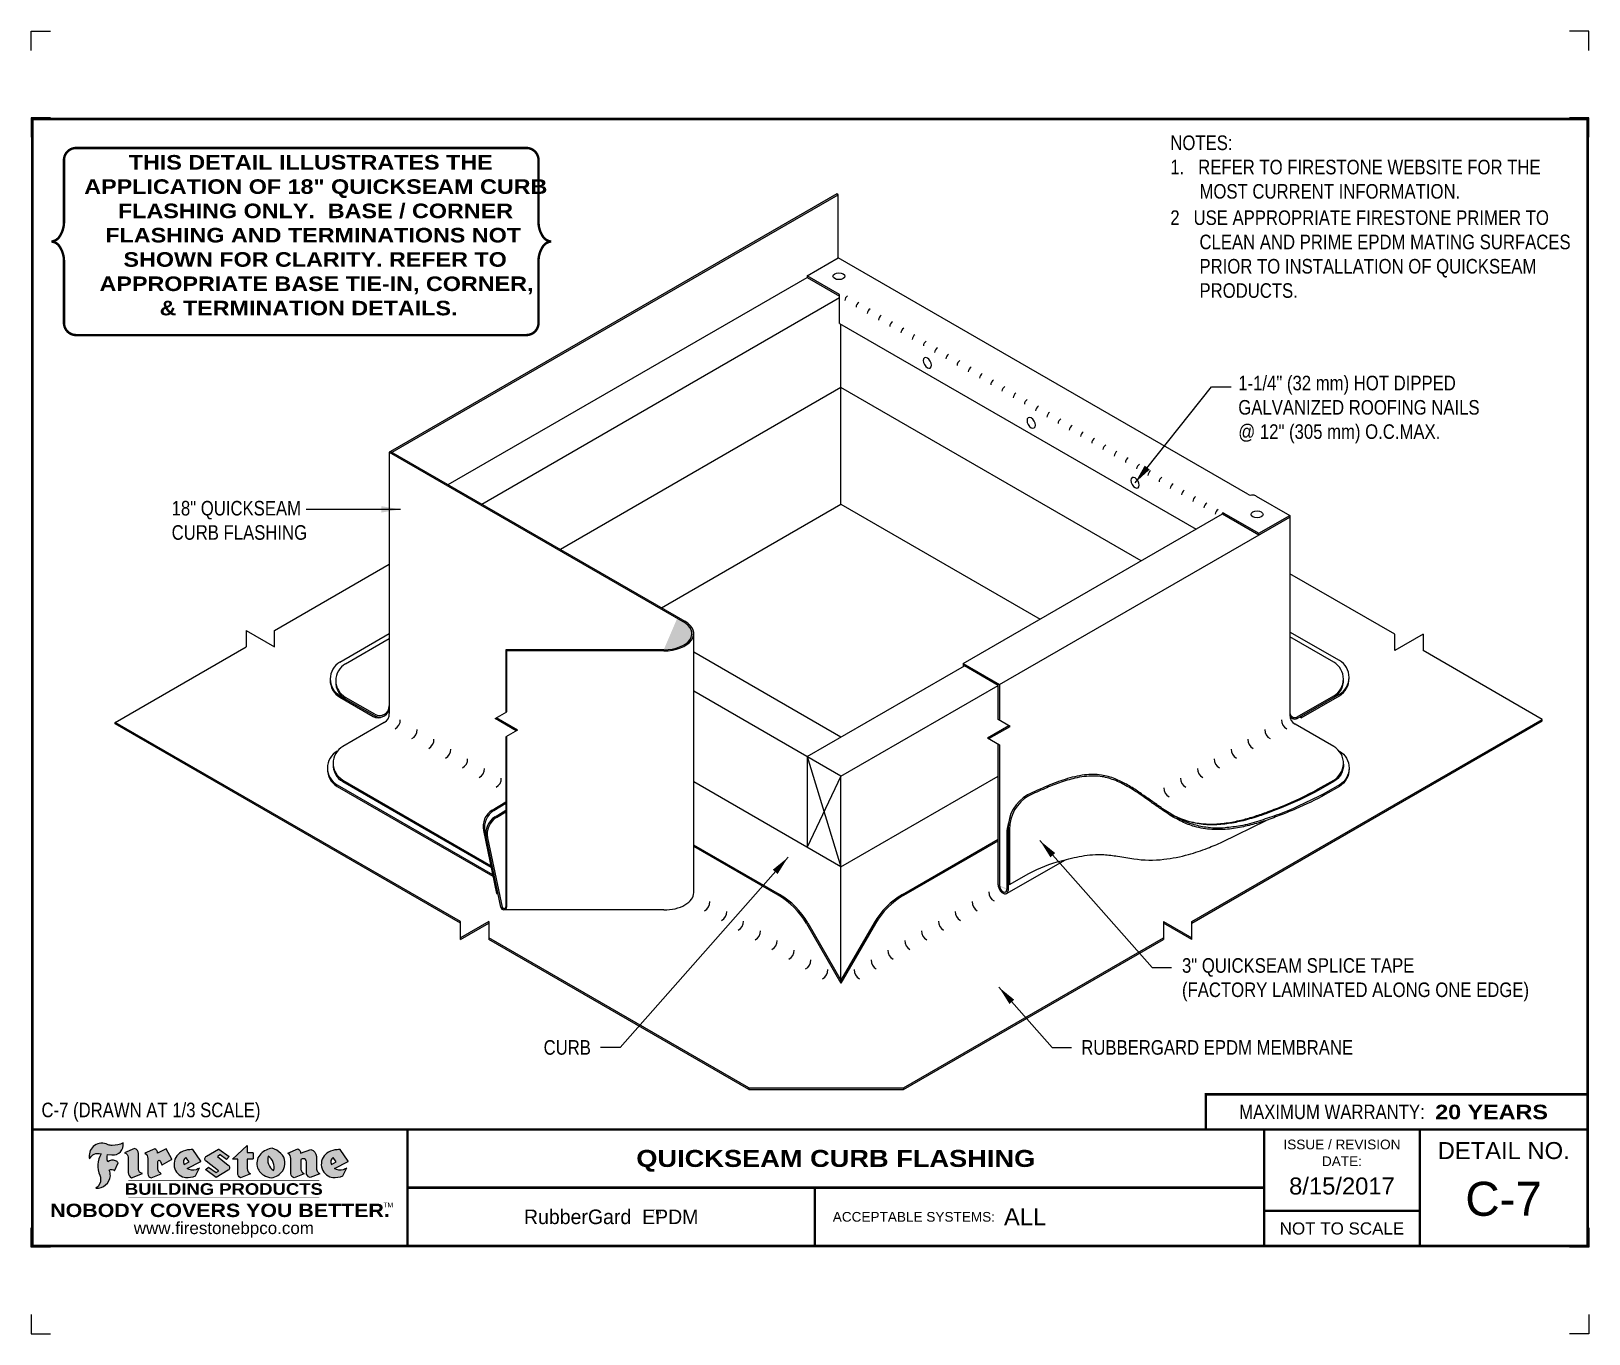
# Model space of a CAD drawing. Header units: inches. Extents: x 99.4 to 119.5, y -239 to -222.2.
import ezdxf
from ezdxf.enums import TextEntityAlignment as Align

# ---------------------------------------------------------------- set-up
doc = ezdxf.new("R2010")
doc.units = ezdxf.units.IN
doc.header["$MEASUREMENT"] = 0
doc.layers.get('0').update_dxf_attribs({"linetype": 'CONTINUOUS'})
doc.layers.get('DEFPOINTS').update_dxf_attribs({"linetype": 'CONTINUOUS'})
for name, color, linetype in [('FSBP-ACCESSORY-OTHER', 7, 'CONTINUOUS'), ('FSBP-ANNO-NOTE', 7, 'CONTINUOUS'), ('FSBP-MEMBRANE', 7, 'CONTINUOUS'), ('FSBP-TTLB', 7, 'CONTINUOUS'), ('FSBP-TTLB-BORDER', 7, 'CONTINUOUS'), ('FSBP-TTLB-TEXT', 7, 'CONTINUOUS'), ('FSBP-WALL-CURB', 9, 'CONTINUOUS'), ('FSBP-WOOD', 7, 'CONTINUOUS')]:
    doc.layers.add(name, color=color, linetype=linetype)
doc.styles.add('FSBP_ARIAL', font='arial.ttf')
doc.styles.add('FSBP_ARIAL_BOLD', font='')
doc.styles.add('FSBP_ARIAL_NAR', font='ARIALN.TTF')
doc.styles.add('FSBP_BANKGOTHIC', font='bgothm.ttf')
doc.styles.get('FSBP_ARIAL_BOLD').set_extended_font_data('Arial Black')
doc.dimstyles.new('FSBP-LEADER', dxfattribs={"dimtxt": 0.1875, "dimasz": 0.25, "dimexe": 0.0625, "dimexo": 0.125, "dimgap": 0.125, "dimtad": 0, "dimtih": 1, "dimtoh": 1, "dimdec": 4, "dimzin": 0, "dimdsep": 46, "dimlunit": 4, "dimtxsty": 'FSBP_ARIAL_NAR', "dimcen": 0.09375, "dimclrd": 256, "dimclre": 256, "dimclrt": 256, "dimadec": 0, "dimazin": 0, "dimtfac": 1, "dimtdec": 4, "dimtofl": 0, "dimtmove": 0, "dimatfit": 3, "dimfxl": 0, "dimtolj": 1, "dimtzin": 0, "dimlwd": -1, "dimlwe": -1, "dimarcsym": 0})

msp = doc.modelspace()

# ---------------------------------------------------------------- texts
at = {"layer": 'DEFPOINTS', "style": 'FSBP_ARIAL_NAR'}
msp.add_text('C-7 (DRAWN AT 1/3 SCALE)', height=0.1875, dxfattribs=at).set_placement((99.57985848452938, -236.0888428898483), align=Align.MIDDLE_LEFT)
at = {"layer": 'FSBP-ANNO-NOTE', "style": 'FSBP_ARIAL_NAR'}
msp.add_text('CURB', height=0.1875, dxfattribs=at).set_placement((106.6452965498874, -235.2840388279879), align=Align.MIDDLE_RIGHT)
msp.add_text('RUBBERGARD EPDM MEMBRANE', height=0.1875, dxfattribs=at).set_placement((112.9510388543013, -235.284038827988), align=Align.MIDDLE_LEFT)
at = {"layer": 'FSBP-ANNO-NOTE', "char_height": 0.1875, "attachment_point": 1}
for s, width, gutter_width, heights, insert, style in [('NOTES:\\P1.   REFER TO FIRESTONE WEBSITE FOR THE                \\P{\\W6.27837; }MOST CURRENT INFORMATION.\\P{\\H0.08333x;\\P}2   USE APPROPRIATE FIRESTONE PRIMER TO \\P{\\W6.27837; }CLEAN AND PRIME EPDM MATING SURFACES \\P{\\W6.27837; }PRIOR TO INSTALLATION OF QUICKSEAM \\P{\\W6.27837; }PRODUCTS.', 5.173213509342361, 23.08110225731588, [2.259679020632861], (114.0964638305467, -223.5504201723212), 'FSBP_ARIAL_NAR'), ('{\\W8.23824; }THIS DETAIL ILLUSTRATES THE \\P{\\W1.37221; }APPLICATION OF 18" QUICKSEAM CURB \\P{\\W6.57865; }FLASHING ONLY.  BASE / CORNER \\P{\\W4.62551; }FLASHING AND TERMINATIONS NOT \\P{\\W7.42419; }SHOWN FOR CLARITY. REFER TO \\P{\\W3.73239; }APPROPRIATE BASE TIE-IN, CORNER, \\P{\\W6.5016;  }& TERMINATION DETAILS.', 6.063623304482462, 5, [2.395212738749255], (100.0158397409141, -223.8018575199167), 'FSBP_ARIAL_BOLD'), ('1-1/4" (32 mm) HOT DIPPED GALVANIZED ROOFING NAILS \\P@ 12" (305 mm) O.C.MAX. ', 3.252900531471823, 5, [1.104758617801938], (114.9704610027838, -226.6419774109454), 'FSBP_ARIAL_NAR'), ('18" QUICKSEAM \\PCURB FLASHING', 1.78871391546636, 5, [0.6321212896154724], (101.2535929721599, -228.2523348929591), 'FSBP_ARIAL_NAR'), ('3" QUICKSEAM SPLICE TAPE \\P(FACTORY LAMINATED ALONG ONE EDGE)', 4.47388378350297, 5, [0.5728805265198138], (114.2462000207521, -234.1358286357739), 'FSBP_ARIAL_NAR')]:
    msp.add_mtext_dynamic_manual_height_columns(s, width=width, gutter_width=gutter_width, heights=heights, dxfattribs=dict(at, insert=insert, style=style))

# ---------------------------------------------------------------- blocks, each defined once
blk = doc.blocks.new('TTLB-EPDM_1')
at = {"layer": 'FSBP-TTLB-TEXT'}
h = blk.add_hatch(color=1, dxfattribs=at)
edge = h.paths.add_edge_path()
edge.add_arc((1.037309769669573, -0.1982514792917306), 0.1319107607348553, 264.0410451462098, 370.3106169565175)
edge.add_arc((1.027551646585694, 0.1214293576525799), 0.3273056962876235, 270.05058356628535, 295.23459397187514, ccw=False)
edge.add_arc((1.022801957313345, -0.06680179986895154), 0.1391656561713503, 249.3281275763668, 272.0749124149863, ccw=False)
edge.add_line((0.9736743133014443, -0.1970076156048179), (0.9474927838574558, -0.1852745150568325))
edge.add_arc((0.8939498971398288, -0.3394262635682071), 0.1631857907024099, 70.84590087378872, 194.3325259843273)
edge.add_arc((0.8444260109029493, -0.4259936440910768), 0.1179914261095279, 70.96950098067128, 156.9641407594482, ccw=False)
edge.add_arc((1.153141409296894, -0.4684497516079468), 0.3110405457095052, 150.3231137483159, 203.2084295854517)
edge.add_arc((0.7562495500622943, -0.6412608153899899), 0.1218587156617311, 0.8849157075190988, 24.34668939894999, ccw=False)
edge.add_arc((0.7493781665697374, -0.6475258110744375), 0.1289731377238325, -58.36655102076742, 3.6216782311386737, ccw=False)
edge.add_arc((0.8256699029544474, -0.5792158350996106), 0.1783301886510354, 267.2205474105585, 354.1381621173521)
edge.add_arc((0.7903121048625305, -0.6011409294291745), 0.212787892960859, 0.9996158580669322, 21.00503380861244)
edge.add_arc((1.01880712263941, -0.5666691048185161), 0.05136395668415847, 40.82117713173261, 125.52727787225791, ccw=False)
edge.add_line((1.057676976260041, -0.5330924682126437), (1.102776947655911, -0.4308018311949837))
edge.add_arc((1.040858222524664, -0.4699705673995949), 0.07326744446031509, 32.31675181867256, 66.31481236598174)
edge.add_arc((1.032262518825329, -0.5063316993097662), 0.1102246948011782, 69.8179132332389, 125.254734720681)
edge.add_arc((1.127708877207287, -0.368959353531244), 0.1659710644737306, 164.1569669952081, 196.5811013160487, ccw=False)
edge.add_line((0.9680425188342383, -0.3236487780942383), (1.023615334387159, -0.3294494641845773))
h = blk.add_hatch(color=1, dxfattribs=at)
edge = h.paths.add_edge_path()
edge.add_line((1.275239419159561, -0.6223407783464694), (1.415345367376062, -0.5660418822574371))
edge.add_arc((1.421019305783958, -0.5090099247487757), 0.05731350411836949, 181.9717871001989, 264.31851000495806, ccw=False)
edge.add_line((1.363739737527226, -0.5109819325197265), (1.363412352251203, -0.3102363679013962))
edge.add_arc((1.294263659668751, -0.3103491388303989), 0.06914878453844908, 0.0934405599591014, 72.42834396969012)
edge.add_line((1.315139561173908, -0.2444268274366692), (1.186839444240604, -0.3024209471341379))
edge.add_arc((1.175246268095289, -0.3585110609420917), 0.05727567197445628, -0.017399788185912257, 78.322067691347, ccw=False)
edge.add_line((1.232521937428658, -0.3585284546236807), (1.232574268422297, -0.555126496687123))
edge.add_arc((1.305699496415486, -0.5558575689677219), 0.07312888236350451, 179.4272023230205, 245.3845503102953)
h = blk.add_hatch(color=1, dxfattribs=at)
edge = h.paths.add_edge_path()
edge.add_line((1.792026821926584, -0.3839679064720229), (1.722158956877934, -0.2518542302253621))
edge.add_arc((1.720119655279638, -0.2529327078887852), 0.002306916790721817, 27.87197133405656, 117.3766794470751)
edge.add_line((1.719058846382097, -0.250884159729182), (1.610638460368705, -0.3070279753467702))
edge.add_arc((1.547088841662962, -0.3061026658494403), 0.06355635479880145, 359.165808011073, 425.8793658831422)
edge.add_line((1.573061729235633, -0.2480956029480268), (1.446879247402876, -0.3051325108639702))
edge.add_arc((1.407812067100189, -0.370357133046621), 0.07602957263902092, -3.441403975725109, 59.07992244284969, ccw=False)
edge.add_line((1.483704536400296, -0.3749210150788969), (1.483704536400296, -0.5723838140635706))
edge.add_arc((1.54053746518044, -0.568254406115083), 0.05698275005415228, 184.1557352478595, 255.3066498366543)
edge.add_line((1.526084036778343, -0.6233736605654059), (1.657291340682093, -0.570650514527486))
edge.add_arc((1.688298576827198, -0.5021390388423987), 0.0752015358480571, 207.5160880841914, 245.649226723163, ccw=False)
edge.add_arc((1.721050197024907, -0.4914488168456328), 0.1093332836229113, 179.4823365255141, 204.5537900001094, ccw=False)
edge.add_line((1.611721375809452, -0.4904610114968335), (1.611721375809452, -0.4126404716788983))
edge.add_arc((1.628589765097195, -0.414159299036043), 0.01693662875851176, 28.356188110622725, 174.8549701683585, ccw=False)
edge.add_arc((1.627340435522395, -0.4197189881350504), 0.02111886817708033, 22.216893572439517, 40.10213956426492, ccw=False)
edge.add_line((1.646891420738257, -0.4117336534413738), (1.666638796144639, -0.4549750258192233))
edge.add_arc((1.668737246926742, -0.4540167099035481), 0.002306916790685496, 204.545128184284, 299.6323508190091)
edge.add_line((1.669877862091766, -0.4560219186518992), (1.791128135493295, -0.3870515928837648))
edge.add_line((1.791128135493295, -0.3870515928837648), (1.792026821926584, -0.3839679064720229))
h = blk.add_hatch(color=1, dxfattribs=at)
h.paths.add_polyline_path([(2.063388732080512, -0.2583237030618903, 0.02524281661523788), (2.025024361750752, -0.2610532129309178, 0.1213611957758757), (1.901773912052249, -0.3008158885520373, 0.6151668103976068), (1.93274136141747, -0.6099060679591872, 0.05306812109568645), (1.967936229862175, -0.617865745600497, 0.1150932231766138), (2.099126721549737, -0.5994933789882708), (2.151195569562105, -0.4944891916583316, -0.08755405562188731), (2.104230609512001, -0.5187113292177372, -0.265591761123442), (1.992692314386659, -0.5010701623316862), (2.165347897647223, -0.4141184325909109, 0.4518949533370738), (2.166222728871162, -0.4107679608846269)])
h.paths.add_polyline_path([(2.014217313945437, -0.4188965037300676), (1.951113654018855, -0.4515330109460507, -0.3720533890450154), (1.973177450672722, -0.3607130665457561)], flags=16)
h = blk.add_hatch(color=1, dxfattribs=at)
edge = h.paths.add_edge_path()
edge.add_arc((2.260407392426802, -0.3775796671688782), 0.04152450223225729, 123.20805433950699, 232.2027298779723, ccw=False)
edge.add_line((2.237665217914071, -0.3428366421988329), (2.393535971665983, -0.2540943745380986))
edge.add_arc((2.394677353533142, -0.2560991469722482), 0.002306916790741334, 55.64644466176611, 119.65426054492559, ccw=False)
edge.add_line((2.395979141996861, -0.2541946229174954), (2.531809646140459, -0.3470380726374032))
edge.add_arc((2.530468902927946, -0.3489153772789875), 0.002306916790700397, -42.731101238422525, 54.4661353739603, ccw=False)
edge.add_line((2.532163440279987, -0.3504807552658491), (2.498457913851155, -0.3869673252714421))
edge.add_arc((2.496763376499139, -0.3854019472845934), 0.002306916790672934, 233.7527076894875, 317.26889876138785, ccw=False)
edge.add_line((2.495399362263356, -0.38726241234572), (2.413849913492982, -0.3274738082119626))
edge.add_arc((2.412485899257181, -0.3293342732731342), 0.002306916790720064, 53.75270768979358, 124.4135619297835)
edge.add_line((2.41118211687575, -0.3274311136421062), (2.382933981293377, -0.346782838468144))
edge.add_arc((2.38423776367478, -0.3486859980991606), 0.002306916790694898, 124.4135619293799, 231.8459020253626)
edge.add_line((2.382812599816248, -0.3505000469010184), (2.519899969301207, -0.4581994452042721))
edge.add_arc((2.494247019847682, -0.4908523236374461), 0.04152450223225742, -55.21225898295222, 51.84590202520428, ccw=False)
edge.add_line((2.517938320565804, -0.5249552055672808), (2.364434947484597, -0.6179520922513717))
edge.add_arc((2.36323960192349, -0.6159790200102006), 0.002306916790726996, 233.2955624372927, 301.20872157023314, ccw=False)
edge.add_line((2.361860787187538, -0.6178285429225383), (2.231266621301074, -0.5204709167214361))
edge.add_arc((2.232647938930649, -0.5186232623475259), 0.002306916790697672, 135.5134179846393, 233.21798691998708, ccw=False)
edge.add_line((2.231002150870836, -0.5170067083764565), (2.262839375599356, -0.4845937328397696))
edge.add_arc((2.264485163659225, -0.4862102868108537), 0.002306916790748497, 53.0352839999411, 135.513417985369, ccw=False)
edge.add_line((2.265872365996302, -0.4843670465239001), (2.361834678328762, -0.5565872257804898))
edge.add_arc((2.363221880665761, -0.5547439854936304), 0.002306916790627066, 233.0352840000685, 302.2362632414394)
edge.add_line((2.36445241715569, -0.5566953042850713), (2.39428499383348, -0.5378823484768844))
edge.add_arc((2.393054457343549, -0.5359310296853765), 0.002306916790685166, 302.2362632406177, 412.2027298768422)
edge.add_line((2.394468296066179, -0.5341081404551886), (2.234958295420142, -0.4103916733127022))
h = blk.add_hatch(color=1, dxfattribs=at)
edge = h.paths.add_edge_path()
edge.add_line((2.763460561272041, -0.2072496393923444), (2.763460561272041, -0.2969520779963801))
edge.add_arc((2.765767478062699, -0.2969520779963943), 0.00230691679065842, 179.9999999996471, 269.9999999996471)
edge.add_line((2.765767478062685, -0.2992589947870528), (2.835417693520355, -0.2992589947870528))
edge.add_arc((2.835417693520355, -0.3015659115777538), 0.002306916790701052, 0, 90, ccw=False)
edge.add_line((2.837724610311056, -0.3015659115777538), (2.837724610311056, -0.3790761307453892))
edge.add_arc((2.83541769352037, -0.3790761307453749), 0.002306916790686842, 269.99999999964706, 359.99999999964706, ccw=False)
edge.add_line((2.835417693520355, -0.3813830475360618), (2.765767478062685, -0.3813830475360618))
edge.add_arc((2.765767478062699, -0.3836899643267202), 0.00230691679065842, 90.00000000035294, 180.0000000003529)
edge.add_line((2.763460561272041, -0.3836899643267344), (2.763460561272041, -0.5033995910642801))
edge.add_arc((2.836735953378943, -0.5071368822038516), 0.07337063740681413, 177.0802527808789, 245.3249543133826)
edge.add_line((2.806105814540615, -0.5738080530967267), (2.674529557384915, -0.6226036013049594))
edge.add_arc((2.708610405062069, -0.564298408791804), 0.06753517344606039, 177.0345319916277, 239.6926428024901, ccw=False)
edge.add_line((2.641165668230087, -0.560804539009709), (2.641165668230087, -0.3836899643267344))
edge.add_arc((2.638858751439429, -0.3836899643267202), 0.00230691679065842, 359.9999999996471, 449.999999999647)
edge.add_line((2.638858751439443, -0.3813830475360618), (2.572857950769389, -0.3813830475360618))
edge.add_line((2.572857950769389, -0.3813830475360618), (2.763460561272041, -0.2072496393923444))
h = blk.add_hatch(color=1, dxfattribs=at)
edge = h.paths.add_edge_path(flags=16)
edge.add_arc((2.940363509127394, -0.4847985213681437), 0.1684614578629418, 344.5558804047865, 417.0140046669545)
edge.add_arc((3.194458079644619, -0.3883534532477785), 0.1684614578629414, 164.5558804047864, 237.0140046669546)
edge = h.paths.add_edge_path()
edge.add_arc((3.069375116502199, -0.4399344555144872), 0.1828726885096673, 136.0914512150047, 191.213418978326)
edge.add_arc((3.064939550433406, -0.4318234379590333), 0.1803148804748503, 194.0167254156723, 240.6663730831859)
edge.add_arc((3.098047041778981, -0.3845058757092554), 0.2378525180183701, 239.2975390661776, 264.2889872773176)
edge.add_arc((3.04884478212623, -0.4190232383793012), 0.203760689247156, 277.1986764832036, 326.503572961274)
edge.add_arc((3.077739326803546, -0.4341046616465112), 0.171374865791709, 325.3768876809902, 406.3828327799087)
edge.add_arc((3.011839488065919, -0.4896144380417797), 0.2571945645850002, 44.28462553519766, 73.82901434867304)
edge.add_arc((3.117152499586992, -0.4983433120546693), 0.2579560664039132, 97.50292863483666, 134.1039137579027)
h = blk.add_hatch(color=1, dxfattribs=at)
edge = h.paths.add_edge_path()
edge.add_line((3.322690228557462, -0.5721896537377091), (3.322690228557462, -0.3749210150788969))
edge.add_arc((3.246797759257384, -0.3703571330465745), 0.076029572638996, 356.5585960242387, 419.0799224428129)
edge.add_line((3.285864939560099, -0.3051325108639702), (3.412047421392799, -0.2480956029480268))
edge.add_arc((3.386074533820159, -0.3061026658494941), 0.06355635479883807, 0.3962622833877276, 65.87936588318718, ccw=False)
edge.add_line((3.449629368605429, -0.3056631084210863), (3.580526418688805, -0.2593848434574539))
edge.add_arc((3.555744121700958, -0.3530904070730321), 0.09692726601172152, 2.366977007666776, 75.18615851992018, ccw=False)
edge.add_line((3.652588689330287, -0.3490873311063041), (3.652588689330287, -0.4883770011386872))
edge.add_arc((3.761877549389556, -0.4914934052703811), 0.1093332836229047, 178.3666365323574, 204.5537900000422)
edge.add_arc((3.729125929191727, -0.5021836272670953), 0.07520153584796169, 207.5160880841711, 245.2240541443093)
edge.add_line((3.697611150971852, -0.5704631245385627), (3.572585913552643, -0.6207021253773775))
edge.add_arc((3.59534718600759, -0.5526356419907701), 0.07177131519198746, 180.3328587115751, 251.51018566665869, ccw=False)
edge.add_line((3.523577081955409, -0.5530525936986663), (3.523577081955409, -0.4153032515383615))
edge.add_arc((3.486319529276879, -0.4148773504126441), 0.0372599868942854, 359.3450650296066, 449.0500281941028)
edge.add_arc((3.482769874121713, -0.4419622099033496), 0.06447454900600783, 86.29402372314017, 119.8211331593848)
edge.add_line((3.450707067966732, -0.3860252459975726), (3.450707067966732, -0.4904610114968335))
edge.add_arc((3.560035889182251, -0.491448816845647), 0.1093332836229751, 179.4823365255069, 204.5537900001023)
edge.add_arc((3.527284268984408, -0.5021390388424952), 0.07520153584796385, 207.5160880841699, 245.6492267231416)
edge.add_line((3.496277032839316, -0.570650514527486), (3.365069728935509, -0.6233736605654059))
edge.add_arc((3.37950248606194, -0.5682868177318081), 0.05694615642555727, 183.9298782390169, 255.318496325343, ccw=False)
h = blk.add_hatch(color=1, dxfattribs=at)
h.paths.add_polyline_path([(3.957695472291277, -0.2583237030618903, 0.02524281661523822), (3.919331101961575, -0.2610532129309178, 0.1085638477195505), (3.807890832595604, -0.2939221658134414, 0.6425897848490651), (3.827048101628293, -0.6099060679591872, 0.05306812109569052), (3.862242970072884, -0.617865745600497, 0.1150932231766133), (3.993433461760503, -0.5994933789882708), (4.045502309772871, -0.4944891916583316, -0.08755405562189084), (3.998537349722767, -0.5187113292177372, -0.2655917611234366), (3.886999054597368, -0.5010701623316862), (4.059654637857989, -0.4141184325909109, 0.4518949533370731), (4.060529469081928, -0.4107679608846269)])
h.paths.add_polyline_path([(3.90852405415626, -0.4188965037300676), (3.845420394229677, -0.4515330109460507, -0.3720533890450147), (3.867484190883488, -0.3607130665457561)], flags=16)
at = {"layer": 'DEFPOINTS', "linetype": 'Continuous', "ltscale": 1.75}
for points in [[(-0.015625, 13.88083333333333), (-0.015625, 14.13083333333333), (0.234375, 14.13083333333333)], [(20.01562500000003, 13.88083333333333), (20.01562500000003, 14.13083333333333), (19.76562500000003, 14.13083333333333)], [(-0.015625, -2.380833333333342), (-0.015625, -2.630833333333342), (0.234375, -2.630833333333342)], [(20.01562500000003, -2.380833333333342), (20.01562500000003, -2.630833333333342), (19.76562500000003, -2.630833333333342)]]:
    blk.add_lwpolyline(points, dxfattribs=at)
at = {"layer": 'DEFPOINTS', "color": 1}
for points in [[(0.234375, 13.015625), (-0.015625, 13.015625), (-0.015625, 12.765625)], [(20.015625, 12.765625), (20.015625, 13.015625), (19.765625, 13.015625)], [(0.234375, -1.515625), (-0.015625, -1.515625), (-0.015625, -1.265625)], [(20.015625, -1.265625), (20.015625, -1.515625), (19.765625, -1.515625)]]:
    blk.add_lwpolyline(points, dxfattribs=at)
at = {"layer": 'FSBP-TTLB', "const_width": 0.03125}
blk.add_lwpolyline([(15.09028770518938, 0), (20, 0), (20, 0.4512598240669945), (15.09028770518938, 0.4512598240669945)], close=True, dxfattribs=at)
for points in [[(0, 0), (0, -1.5), (20, -1.5), (20, 0), (0, 0)], [(4.825208527206769, 0), (4.825208527206769, -0.75)], [(15.84028770518938, 0), (15.84028770518938, -1.5)], [(17.84110496735593, 0), (17.84110496735593, -1.5)], [(20, 0), (20, -1.5)], [(4.825208527206769, -0.75), (15.84028770518938, -0.75)], [(4.825208527206769, -0.75), (4.825208527206769, -1.5)], [(15.84028770518938, -1.048740175933006), (17.84110496735593, -1.048740175933006)]]:
    blk.add_lwpolyline(points, dxfattribs=at)
at = {"layer": 'FSBP-TTLB-BORDER', "const_width": 0.03125}
blk.add_lwpolyline([(20, 0), (20, 13), (0, 13), (0, 0)], dxfattribs=at)
at = {"layer": 'FSBP-TTLB-TEXT', "color": 1}
blk.add_line((0.7358432058323388, -0.379822754145593), (0.7358432058323388, -0.379822754145593), dxfattribs=at)
for points in [[(1.023615323725323, -0.3294494630716969, 0.5000510906601082), (1.167090420776901, -0.1746414942047778, -0.1103304102359608), (1.027840608309816, -0.2058762110801382, -0.09957876667165425), (0.9736743133014443, -0.1970076156048179), (0.9474927838574558, -0.1852745150568325, 0.5978159689075124), (0.7358432058323388, -0.379822754145593, -0.3938834584182213), (0.8828996422548698, -0.3144510229727047, 0.2349406564350952), (0.86727108227484, -0.5910237178633082, -0.1027304183841549), (0.8780937320133262, -0.6393788197974146, -0.2772692352614086), (0.8170223912655956, -0.7573362346216896, 0.3985429150902959), (1.003067614090241, -0.5974286950643517, 0.0875124847930418), (0.9889600163401155, -0.5248671157293501, -0.3874031597924062), (1.057676976260041, -0.5330924682126437), (1.102776947655911, -0.4308018311949837, 0.1494423498871741), (1.07029056398062, -0.4028746979725923, 0.2467195073738216), (0.9686394281704906, -0.4163228904100862, -0.1424285161541127), (0.9680425188342383, -0.3236487780942383), (1.023615334387159, -0.3294494641845773)], [(2.166222728871162, -0.4107679608846269), (2.063388732080512, -0.2583237030618903, 0.02524281661523788), (2.025024361750752, -0.2610532129309178, 0.1085638477195265), (1.913584092384895, -0.2939221658134414, 0.6425897848491228), (1.93274136141747, -0.6099060679591872, 0.05306812109568648), (1.967936229862175, -0.617865745600497, 0.1150932231766137), (2.099126721549737, -0.5994933789882708), (2.151195569562105, -0.4944891916583316, -0.0875540556218873), (2.104230609512001, -0.5187113292177372, -0.2655917611234418), (1.992692314386659, -0.5010701623316862), (2.165347897647223, -0.4141184325909109)], [(2.763460561272041, -0.2072496393923444), (2.763460561272041, -0.2969520779963801, 0.4142135623730958), (2.765767478062685, -0.2992589947870528), (2.835417693520355, -0.2992589947870528, -0.414213562373095), (2.837724610311056, -0.3015659115777538), (2.837724610311056, -0.3790761307453892, -0.4142135623730938), (2.835417693520355, -0.3813830475360618), (2.765767478062685, -0.3813830475360618, 0.4142135623730958), (2.763460561272041, -0.3836899643267344), (2.763460561272041, -0.5033995910642801, 0.3068985753588853), (2.806105814540615, -0.5738080530967267), (2.674529557384915, -0.6226036013049594, -0.2804194150632976), (2.641165668230087, -0.560804539009709), (2.641165668230087, -0.3836899643267344, 0.414213562373095), (2.638858751439443, -0.3813830475360618), (2.572857950769389, -0.3813830475360618), (2.763460561272041, -0.2072496393923444)], [(4.060529469081928, -0.4107679608846269), (3.957695472291277, -0.2583237030618903, 0.02524281661523788), (3.919331101961575, -0.2610532129309178, 0.1085638477195265), (3.807890832595604, -0.2939221658134414, 0.6425897848491228), (3.827048101628293, -0.6099060679591872, 0.05306812109568648), (3.862242970072884, -0.617865745600497, 0.1150932231766137), (3.993433461760503, -0.5994933789882708), (4.045502309772871, -0.4944891916583316, -0.0875540556218873), (3.998537349722767, -0.5187113292177372, -0.2655917611234418), (3.886999054597368, -0.5010701623316862), (4.059654637857989, -0.4141184325909109)], [(4.059654637857989, -0.4141184325909109, 0.4518949533370731), (4.060529469081928, -0.4107679608846269, 0.4518949533370731)]]:
    blk.add_lwpolyline(points, format="xyb", dxfattribs=at)
for points in [[(1.275239419159561, -0.6223407783464694), (1.415345367376062, -0.5660418822574371, -0.3756100036733062), (1.363739737527226, -0.5109819325197265), (1.363412352251203, -0.3102363679013962, 0.3265360292958048), (1.315139561173908, -0.2444268274366692), (1.186839444240604, -0.3024209471341379, -0.3557863980845349), (1.232521937428658, -0.3585284546236807), (1.232574268422297, -0.555126496687123, 0.2960110723418457)], [(1.792026821926584, -0.3839679064720229), (1.722158956877934, -0.2518542302253621, 0.4116839150163434), (1.719058846382097, -0.250884159729182), (1.610638460368705, -0.3070279753467702, 0.2996033003794034), (1.573061729235633, -0.2480956029480268), (1.446879247402876, -0.3051325108639702, -0.2797757560995365), (1.483704536400296, -0.3749210150788969), (1.483704536400296, -0.5723838140635706, 0.320828638474519), (1.526084036778343, -0.6233736605654059), (1.657291340682093, -0.570650514527486, -0.1679398621276611), (1.621603752698661, -0.5368819723450571, -0.1098333365370753), (1.611721375809452, -0.4904610114968335), (1.611721375809452, -0.4126404716788983, -0.743334502655012), (1.64349420176768, -0.4061152228778298, -0.07819791644735608), (1.646891420738257, -0.4117336534413738), (1.666638796144639, -0.4549750258192233, 0.4404648714563479), (1.669877862091766, -0.4560219186518992), (1.791128135493295, -0.3870515928837648)], [(1.951113654018855, -0.4515330109460507), (2.014217313945437, -0.4188965037300676), (1.973177450672722, -0.3607130665457561, 0.3720533890450154)], [(2.234958295420142, -0.4103916733127022, -0.5150044486718882), (2.237665217914071, -0.3428366421988329), (2.393535971665983, -0.2540943745380986, -0.2867822934100265), (2.395979141996861, -0.2541946229174954), (2.531809646140459, -0.3470380726374032, -0.4515027974650387), (2.532163440279987, -0.3504807552658491), (2.498457913851155, -0.3869673252714421, -0.3814439164929681), (2.495399362263356, -0.38726241234572), (2.413849913492982, -0.3274738082119626, 0.3184718635035665), (2.41118211687575, -0.3274311136421062), (2.382933981293377, -0.346782838468144, 0.5064094529656681), (2.382812599816248, -0.3505000469010184), (2.519899969301207, -0.4581994452042721, -0.5043597839115849), (2.517938320565804, -0.5249552055672808), (2.364434947484597, -0.6179520922513717, -0.3053163970316367), (2.361860787187538, -0.6178285429225383), (2.231266621301074, -0.5204709167214361, -0.4541703869768119), (2.231002150870836, -0.5170067083764565), (2.262839375599356, -0.4845937328397696, -0.3762644290664977), (2.265872365996302, -0.4843670465239001), (2.361834678328762, -0.5565872257804898, 0.3114700032088108), (2.36445241715569, -0.5566953042850713), (2.39428499383348, -0.5378823484768844, 0.520381097387146), (2.394468296066179, -0.5341081404551886)], [(2.937624918725987, -0.3131105398334029, 0.2452625673097023), (2.889993533867141, -0.4754966266250307, 0.2064059665179019), (2.976604338974084, -0.5890186876871866, 0.1094800500670344), (3.074378098474654, -0.6211778035979165, 0.2185147641853038), (3.218764944843201, -0.5314757029352819, 0.3689489483072479), (3.195959963110113, -0.3100352223135445, 0.1296305888694145), (3.0834694040758, -0.242595816912754, 0.1610736375384317)], [(3.10274193015772, -0.5296595419651595, 0.3271311138286319), (3.032079658614293, -0.3434924326507627, 0.3271311138286322)], [(3.322690228557462, -0.5721896537377091), (3.322690228557462, -0.3749210150788969, 0.2797757560995341), (3.285864939560099, -0.3051325108639702), (3.412047421392799, -0.2480956029480268, -0.2937618496109166), (3.449629368605429, -0.3056631084210863), (3.580526418688805, -0.2593848434574539, -0.3288760160581939), (3.652588689330287, -0.3490873311063041), (3.652588689330287, -0.4883770011386872, 0.114762897203527), (3.662431105063263, -0.536926560769686, 0.166032965990522), (3.697611150971852, -0.5704631245385627), (3.572585913552643, -0.6207021253773775, -0.3209557512194564), (3.523577081955409, -0.5530525936986663), (3.523577081955409, -0.4153032515383615, 0.4127061514896111), (3.48693727661589, -0.3776224848030694, 0.1473421876160361), (3.450707067966732, -0.3860252459975726), (3.450707067966732, -0.4904610114968335, 0.1098333365370753), (3.460589444855941, -0.5368819723450855, 0.1679398621276611), (3.496277032839316, -0.570650514527486), (3.365069728935509, -0.6233736605654059, -0.3219729545308964), (3.322690228557462, -0.5721896537377091, 29.1476284739)], [(3.845420394229677, -0.4515330109460507), (3.90852405415626, -0.4188965037300676), (3.867484190883488, -0.3607130665457561, 0.3720533890450154)]]:
    blk.add_lwpolyline(points, format="xyb", close=True, dxfattribs=at)
at = {"layer": 'FSBP-TTLB-TEXT'}
for points, const_width in [([(1.233926579809207, -0.6584455781731435), (3.691229482685259, -0.6584455781731577)], 0.0078125), ([(10.06152282927678, -0.75), (10.06152282927678, -1.5)], 0.03125), ([(1.233926579809207, -0.8761560960495984), (3.691229482685259, -0.8761560960495842)], 0.0078125)]:
    blk.add_lwpolyline(points, dxfattribs=dict(at, const_width=const_width))
at = {"layer": 'FSBP-TTLB-TEXT', "color": 1}
for centre, start, end in [((1.789987520328282, -0.3850463841354355), 299.6323508193319, 27.87197133380463), ((2.164310260790558, -0.412058050385383), 296.7304547840455, 34.00233684987403)]:
    blk.add_arc(centre, 0.00230691679068068, start, end, dxfattribs=at)
at = {"layer": 'FSBP-TTLB-TEXT', "style": 'FSBP_ARIAL_NAR'}
blk.add_text('MAXIMUM WARRANTY:', height=0.1875, dxfattribs=at).set_placement((17.90516569312837, 0.2256299120335257), align=Align.MIDDLE_RIGHT)
at = {"layer": 'FSBP-TTLB-TEXT'}
for s, height, style, p in [('ISSUE / REVISION', 0.125, 'FSBP_ARIAL', (16.84069633627263, -0.1938496373466023)), ('DETAIL NO.', 0.21875, 'FSBP_ARIAL', (18.92055248367797, -0.2724398367368792)), ('DATE:', 0.125, 'FSBP_ARIAL', (16.84069633627263, -0.409973105348854)), ('www.firestonebpco.com', 0.15625, 'FSBP_ARIAL', (2.462578031247233, -1.268657306740124)), ('RubberGard  EPDM', 0.1875, 'FSBP_BANKGOTHIC', (7.443365678241776, -1.125)), ('TM', 0.0625, 'FSBP_BANKGOTHIC', (8.023397742165457, -1.062518816683806)), ('NOT TO SCALE', 0.15625, 'FSBP_ARIAL', (16.84069633627263, -1.274370087966503))]:
    blk.add_text(s, height=height, dxfattribs=dict(at, style=style)).set_placement(p, align=Align.MIDDLE_CENTER)
at = {"layer": 'FSBP-TTLB-TEXT', "lineweight": 18, "style": 'FSBP_ARIAL_BOLD'}
blk.add_text('BUILDING PRODUCTS', height=0.1484375, dxfattribs=at).set_placement((2.462578031247233, -0.7673008371113639), align=Align.MIDDLE_CENTER)
at = {"layer": 'FSBP-TTLB-TEXT', "color": 1}
for s, height, style, p in [('NOBODY COVERS YOU BETTER.', 0.171875, 'FSBP_ARIAL_BOLD', (2.412604263603384, -1.041650450587369)), ('TM', 0.0625, 'FSBP_BANKGOTHIC', (4.576671173373001, -0.9725745042934193))]:
    blk.add_text(s, height=height, dxfattribs=dict(at, style=style)).set_placement(p, align=Align.MIDDLE_CENTER)
at = {"layer": 'FSBP-TTLB-TEXT', "style": 'FSBP_ARIAL'}
blk.add_text('ACCEPTABLE SYSTEMS:', height=0.125, dxfattribs=at).set_placement((10.29281281591562, -1.125), align=Align.MIDDLE_LEFT)
at = {"layer": 'FSBP-TTLB-TEXT'}
for tag, height, style, p in [('MAXIMUM_WARRANTY', 0.1875, 'FSBP_ARIAL_BOLD', (18.03987100774941, 0.2240244307510579)), ('ACCPT_SYSTEMS', 0.21875, 'FSBP_ARIAL', (12.49438170418193, -1.125))]:
    blk.add_attdef(tag, text='', height=height, dxfattribs=dict(at, style=style)).set_placement(p, align=Align.MIDDLE_LEFT)
for tag, height, style, p in [('DETAIL_DESCP_LINE_1', 0.21875, 'FSBP_ARIAL_BOLD', (10.33118450231211, -0.3736318192489421)), ('ISSUE_REV_DATE', 0.21875, 'FSBP_ARIAL', (16.84069633627263, -0.7282559425942452)), ('DETAIL_NUMBER', 0.4375, 'FSBP_ARIAL', (18.91941590748775, -0.8931630692489421))]:
    blk.add_attdef(tag, text='', height=height, dxfattribs=dict(at, style=style)).set_placement(p, align=Align.MIDDLE_CENTER)

# ---------------------------------------------------------------- hatches: boundary and pattern name
at = {"layer": 'FSBP-MEMBRANE'}
for points in [[(109.8264367336567, -224.3126696858914), (109.809116225581, -224.3026696858914), (104.0700854904301, -227.6161006257183), (104.0874059985059, -227.6261006257183)], [(109.4278959885099, -225.3561006257183), (109.4278959885099, -225.3761006257183), (109.8435881823264, -225.6161006257183), (109.8435881823264, -225.5961006257182)], [(116.1976055710413, -230.7809403092416, 0.2786992125945089), (116.3224054905934, -230.554433938559, -0.2572566918772622), (116.1976055688584, -230.7609403131383), (115.72816138208, -231.0319740382199, -0.577350267845103), (115.6344113822984, -230.9778474503574), (115.6344113822984, -230.9978474502452, 0.57735026918961), (115.7281613822984, -231.0519740379818)], [(103.4895707949214, -230.7809403099978, -0.2572566931091714), (103.364770873973, -230.5744339337607, 0.2786992140006957), (103.4895707921755, -230.8009403064619), (103.865264981933, -231.0178474500019, 0.5773502704876909), (104.0527649823545, -230.9095942747722), (104.0527649823545, -230.8895942747723, -0.577350269189738), (103.8652649823545, -230.9978474502454)], [(103.4549297787701, -231.8442736433313, -0.2572566661227516), (103.3301298588341, -231.6377672923851, 0.2786991910610634), (103.4549297787702, -231.8642736433312), (105.3608506026981, -232.96465754408), (105.3561626737553, -232.9419509670431)]]:
    msp.add_hatch(color=256, dxfattribs=at).paths.add_polyline_path(points)
h = msp.add_hatch(color=256, dxfattribs=at)
edge = h.paths.add_edge_path()
edge.add_line((104.0700854904301, -227.6161006257182), (104.0527649823545, -227.6261006257182))
edge.add_line((104.0527649823545, -227.6261006257183), (107.8261318368641, -229.8046549949204))
edge.add_ellipse((107.5813999314882, -229.9592515800904), major_axis=(-0.3627588978199144, 0), ratio=0.5773502691896338, start_angle=450, end_angle=587.5737477261991, ccw=False)
edge.add_line((107.5813999314885, -230.1686905273977), (105.5495565682414, -230.1686905273977))
edge.add_line((105.5495565682414, -230.1686905273977), (105.5634850243516, -230.1826189835078))
edge.add_line((105.5634850243516, -230.1826189835078), (107.5813999314884, -230.1826189835078))
edge.add_ellipse((107.5813999314882, -229.9592515800904), major_axis=(0.3868882132703082, 9.511102768978663e-06), ratio=0.5773435210568321, start_angle=269.9991867907606, end_angle=359.9991867907651)
edge.add_ellipse((107.5813999314882, -229.9592515800904), major_axis=(0.3868882132703082, 9.511102768978663e-06), ratio=0.5773435210568321, start_angle=359.9991867907651, end_angle=405.2445776414318)
edge.add_line((107.8537970327064, -229.8006275031875), (104.0700854904301, -227.6161006257182))
h = msp.add_hatch(color=256, dxfattribs=at)
edge = h.paths.add_edge_path()
edge.add_ellipse((114.7842815250752, -228.4293797849647), major_axis=(-0.01944356948315389, 0.02254218551323817), ratio=0.5997819285716242, start_angle=-35.84416685503916, end_angle=49.24619137219491)
edge.add_line((114.761346574846, -228.4234981606543), (114.7682169191079, -228.4195315655452))
edge.add_line((114.7682169191079, -228.4195315655452), (115.2358706371515, -228.6895315655452))
edge.add_line((115.2358706371515, -228.6895315655452), (115.2358706371516, -228.6695315655452))
edge.add_line((115.2358706371516, -228.6695315655452), (114.7764376314207, -228.4042777960119))
h.paths.add_polyline_path([(115.6344113822984, -228.4594339590516), (115.6344113822984, -228.4394339590516), (115.2358706371515, -228.6695315655452), (115.2358706371515, -228.6895315655452)])
h = msp.add_hatch(color=256, dxfattribs=at)
h.paths.add_polyline_path([(105.5634850243515, -230.1826189835078), (105.5495565682414, -230.1686905273977), (105.5495565682414, -230.9745975987686), (105.5634850243515, -230.966556000884)])
h.paths.add_polyline_path([(105.4272316028628, -231.0452219504585), (105.4133031467527, -231.0532635483431), (105.6858099897301, -231.2105954474922), (105.6997384458402, -231.2025538496076)])
h.paths.add_polyline_path([(105.5634850243515, -231.2812197991821), (105.5495565682414, -231.2892613970667), (105.5495565682414, -233.4754409058027, -0.8788369038958004), (105.5025708435769, -233.4778538412708), (105.3172005467513, -232.5893493406897, -0.3151395734255681), (105.430125849219, -232.3258586961646), (105.5495565682414, -232.2517569362836), (105.5495565682414, -232.2313733525673), (105.4121711222188, -232.316615268681, 0.3146517484402525), (105.2991555629098, -232.579671371262), (105.4853612943402, -233.4801732414811, 0.8872780207185271), (105.5634850243515, -233.4766504566743)])
h = msp.add_hatch(color=256, dxfattribs=at)
h.paths.add_polyline_path([(111.8989551406415, -230.6161006257183), (111.4313014225979, -230.3461006257183), (111.4313014225979, -230.3861006257183), (111.4486219306736, -230.3761006257184), (111.8816346325657, -230.6261006257184), (111.8816346325657, -231.0652478013343), (111.8989551406415, -231.0752478013343)])
h.paths.add_polyline_path([(112.0352085621302, -231.1539137509088), (112.0178880540544, -231.1439137509088), (111.7453812110771, -231.3012456500578), (111.7627017191528, -231.3112456500579)])
edge = h.paths.add_edge_path()
edge.add_line((111.8989551406415, -231.3899115996324), (111.8816346325657, -231.3799115996324))
edge.add_line((111.8816346325657, -231.3799115996324), (111.8816346325658, -233.190359228979))
edge.add_ellipse((111.9453826262858, -233.2271641503135), major_axis=(-0.04507663864651316, 0.07807502837018343), ratio=0.5773502691895366, start_angle=45.00000000000206, end_angle=106.0597634613526)
edge.add_ellipse((111.9453826262858, -233.2271641503135), major_axis=(-0.04507663864651316, 0.07807502837018343), ratio=0.5773502691895366, start_angle=106.0597634613526, end_angle=179.9999999999879)
edge.add_ellipse((111.9453826262858, -233.2271641503135), major_axis=(-0.04507663864651316, 0.07807502837018343), ratio=0.5773502691895366, start_angle=179.9999999999879, end_angle=225.0000000000021)
edge.add_line((112.0091306200059, -233.2639690716483), (112.0091306200059, -232.4683856029824))
edge.add_arc((112.5091306200059, -232.4683856029824), 0.4999999999999926, 171.0323122307021, 180, ccw=False)
edge.add_arc((112.4918101119303, -232.5417189363157), 0.4999999999999976, 162.3895283565023, 180)
edge.add_line((111.9918101119303, -232.5417189363157), (111.9918101119302, -233.2539690716476))
edge.add_ellipse((111.9453826262858, -233.2271641503135), major_axis=(0.03282918993259139, -0.05686182493458709), ratio=0.5773502691895732, start_angle=224.9999999999996, end_angle=404.99999999999966, ccw=False)
edge.add_line((111.8989551406415, -233.2003592289794), (111.8989551406415, -231.3899115996324))
h = msp.add_hatch(color=256, dxfattribs=at)
h.paths.add_polyline_path([(100.5285354793832, -231.1016556098861), (100.5285354793832, -231.121655609886), (104.9690185150577, -233.6853696858647), (104.9690185150577, -233.6653696858647)])
h.paths.add_polyline_path([(105.3318262720428, -233.6853696858647), (105.3318262720428, -233.6653696858647), (104.9690185150577, -233.8748368420241), (104.9690185150577, -233.8948368420241)])
h = msp.add_hatch(color=256, dxfattribs=at)
h.paths.add_polyline_path([(114.0100689794937, -233.6653696858647), (114.0100689794937, -233.6853696858647), (114.3728767364788, -233.8948368420241), (114.3728767364788, -233.8748368420242)])
h.paths.add_polyline_path([(118.8796575350586, -231.0833785786259), (118.8796575350587, -231.0633785786259), (114.3728767364788, -233.6653696858647), (114.3728767364788, -233.6853696858647)])
h = msp.add_hatch(color=256, dxfattribs=at)
edge = h.paths.add_edge_path()
edge.add_arc((116.0726055683218, -231.6477672966493), 0.2499999999999759, -60.000000000005116, 2.2924394878911016, ccw=False)
edge.add_line((116.1976055683218, -231.8642736475954), (115.9995196870816, -231.9786385819353))
edge.add_arc((113.4982087757683, -227.2467788806652), 5.352294135000356, 292.19438526646707, 297.8614022178386, ccw=False)
edge.add_arc((113.7493783137803, -227.8624234943262), 4.687384797454994, 290.4561990419233, 292.1943852664672, ccw=False)
edge.add_arc((113.7606131467309, -227.8925425923614), 4.655238545140286, 288.30041200145416, 290.4561990419232, ccw=False)
edge.add_arc((114.4163948034669, -229.8753953107271), 2.56675716288146, 283.3064637192292, 288.3004120014541, ccw=False)
edge.add_arc((114.5587175419864, -230.4771596254378), 1.948391532886693, 277.7838403108661, 283.3064637192292, ccw=False)
edge.add_arc((114.6340459556457, -231.0282263152417), 1.392200139105848, 269.39281307125304, 277.78384031086625, ccw=False)
edge.add_arc((114.6311262378293, -231.3037283688404), 1.116682614637331, 264.10967570707726, 269.392813071253, ccw=False)
edge.add_arc((114.629154616126, -231.3228389201396), 1.097470627152939, 258.73492165158837, 264.10967570707726, ccw=False)
edge.add_arc((114.6023872990404, -231.4572224728141), 0.960447167506914, 252.47736206495512, 258.73492165158757, ccw=False)
edge.add_arc((114.6181600566715, -231.4072665093188), 1.012833980466176, 247.05262028921402, 252.4773620649552, ccw=False)
edge.add_arc((114.6654564564839, -231.2955580435794), 1.134142392182224, 240.18213563320882, 247.0526202892069, ccw=False)
edge.add_arc((114.6433652441659, -231.2874500343789), 1.130430309330108, 241.3580187998102, 251.7929757380119)
edge.add_arc((114.5825184715516, -231.47244010608), 0.9356903381748342, 251.7929757380183, 264.3753912748448)
edge.add_arc((114.6297070274253, -230.9932931133935), 1.417155394441554, 264.3753912748448, 269.811051167157)
edge.add_arc((114.6290773469463, -231.1842331819759), 1.226214287584697, 269.8110511671572, 278.6871276752168)
edge.add_arc((114.4358143585645, -229.9193533956242), 2.505773374379524, 278.6871276752169, 283.1057437236068)
edge.add_arc((114.5585741867932, -230.4466428740519), 1.964382416302737, 283.1057437236068, 287.9744983117133)
edge.add_arc((113.1151110743639, -225.9973829671781), 6.641935139240168, 287.9744983117134, 289.4610758817259)
edge.add_arc((114.1304993634107, -228.8709536126123), 3.5942439423118, 289.4610758817258, 293.0521955040995)
edge.add_arc((113.9871817419149, -228.3226502822828), 4.155708713000419, 291.9101859736977, 298.9623376301581)
edge.add_line((115.9995196870816, -231.9586385800844), (116.1976055697316, -231.8442736412028))
edge.add_arc((116.0726055697316, -231.6277672902567), 0.2499999999999888, 299.9999999999977, 357.7075524697705)
h = msp.add_hatch(color=256, dxfattribs=at)
h.paths.add_polyline_path([(111.8816346325657, -232.6261006257183), (111.8816346325657, -232.6061006257183), (110.6529892590849, -233.3154593628362, 0.1316524975873592), (110.2869638553006, -233.6814847666205), (109.8609086904021, -234.4194339590516), (109.8609086904023, -234.4594339590513), (110.3042843633761, -233.6914847666206, -0.1316524975873851), (110.6703097671605, -233.3254593628362)])
h.paths.add_polyline_path([(109.0688281217192, -233.315459362836), (107.9682881447586, -232.6800623108838), (107.9682881447586, -232.7000623108839), (109.0515076136436, -233.325459362836, -0.1316524975873987), (109.417533017428, -233.6914847666205), (109.8609086904023, -234.4594339590518), (109.8609086904021, -234.4194339590516), (109.4348535255037, -233.6814847666204, 0.1316524975874147)])
h = msp.add_hatch(color=256, dxfattribs=at)
h.paths.add_polyline_path([(105.3318262720428, -233.8748368420241), (105.3318262720429, -233.8948368420242), (108.6749914241636, -235.8250141425464), (108.6749914241636, -235.8050141425464)])
h.paths.add_polyline_path([(110.6669038273729, -235.8050141425464), (108.6749914241636, -235.8050141425464), (108.6749914241636, -235.8250141425463), (110.666903827373, -235.8250141425464)])
h.paths.add_polyline_path([(114.0100689794936, -233.8948368420241), (114.0100689794936, -233.8748368420242), (110.666903827373, -235.8050141425464), (110.6669038273729, -235.8250141425463)])

# ---------------------------------------------------------------- linework, layer by layer
at = {"layer": 'FSBP-ACCESSORY-OTHER'}
for centre in [(109.8350124579916, -225.3610518224715), (115.2120521273495, -228.4256823360057)]:
    msp.add_ellipse(centre, major_axis=(-0.0765465544619743, 0), ratio=0.5773502691895995, dxfattribs=at)
at = {"layer": 'FSBP-ACCESSORY-OTHER', "extrusion": (0, 0, -1)}
for centre, major_axis in [((110.9717967423848, -226.4766165916972), (-0.03827327723098931, 0.06629126073623756)), ((112.307438670538, -227.2477498184574), (-0.03827327723098797, 0.06629126073623834)), ((113.6430805986911, -228.0188830452174), (-0.03827327723098797, 0.06629126073623834))]:
    msp.add_ellipse(centre, major_axis=major_axis, ratio=0.5773502691895995, dxfattribs=at)
at = {"layer": 'FSBP-ANNO-NOTE', "const_width": 0.03125}
msp.add_lwpolyline([(99.86909525630523, -224.675370536561), (99.86909525630529, -223.8673032555782, -0.414213562373095), (100.0253452563053, -223.7110532555782), (105.8152686007729, -223.7110532555782, -0.414213562373095), (105.9715186007729, -223.8673032555782), (105.9715186007729, -224.675370536561, 0.1409083258157955), (106.0299662269604, -224.853511586664, 0.2244532195272858), (106.1340296446733, -224.9147926267608, 0.2244532195272858), (106.0299662269604, -224.9760736668576, 0.1409083258157939), (105.9715186007729, -225.1542147169606), (105.9715186007729, -225.9622819979435, -0.414213562373095), (105.8152686007729, -226.1185319979435), (100.0253452563053, -226.1185319979435, -0.414213562373095), (99.86909525630529, -225.9622819979435), (99.86909525630523, -225.1542147169606, 0.1409083258157955), (99.81064763011778, -224.9760736668576, 0.2244532195272858), (99.70658421240483, -224.9147926267608, 0.2244532195272858), (99.81064763011778, -224.853511586664, 0.1409083258157939)], format="xyb", close=True, dxfattribs=at)
at = {"layer": 'FSBP-MEMBRANE'}
for p, q in [((109.809116225581, -224.3026696858914), (104.0700854904302, -227.6161006257183)), ((104.0874059985059, -227.6261006257183), (109.8264367336567, -224.3126696858914)), ((109.8264367336567, -224.3126696858914), (109.809116225581, -224.3026696858914)), ((109.8264367336567, -225.1260030192248), (109.8264367336567, -224.3126696858914)), ((109.4278959885099, -225.3561006257183), (109.8264367336567, -225.1260030192248)), ((115.0942078438382, -228.1673520877173), (109.8264367336567, -225.1260030192248)), ((109.4278959885099, -225.3561006257183), (109.4278959885099, -225.3761006257183)), ((109.8435881823264, -225.5961006257182), (109.4278959885099, -225.3561006257183)), ((109.4278959885099, -225.3761006257183), (109.8435881823264, -225.6161006257183)), ((109.8435881823264, -225.9694339590516), (109.8435881823264, -225.5961006257182)), ((109.8435881823264, -225.9694339590516), (114.4277493196921, -228.6161006257183)), ((104.0700854904302, -227.6161006257183), (104.0527649823545, -227.6261006257183)), ((104.0527649823545, -227.6261006257183), (104.0527649823545, -230.9885425473564)), ((104.0527649823545, -227.6261006257183), (107.8261318368613, -229.804654994919)), ((104.0700854904302, -227.6161006257183), (107.8537970327062, -229.8006275031872)), ((115.2014888585272, -228.1894860234141), (115.6344113822984, -228.4394339590516)), ((111.4313014225979, -230.3461006257183), (114.7682181873, -228.4195308333542)), ((114.7682169191079, -228.4195315655452), (115.2358706371515, -228.6895315655452)), ((114.7764376314206, -228.4042777960118), (115.2358706371515, -228.6695315655452)), ((115.2358706371515, -228.6695315655452), (115.6344113822984, -228.4394339590516)), ((115.6344113822984, -228.4394339590516), (115.6344113822984, -228.4594339590516)), ((115.6344113822984, -228.4594339590516), (115.6344113822984, -231.0085425473568)), ((115.2358706371515, -228.6895315655452), (115.2358706371515, -228.6695315655452)), ((102.5748414848411, -229.9202202867906), (104.0527649823545, -229.0669407576596)), ((116.9841456147612, -229.9690042611901), (115.6344113822984, -229.1897348387432)), ((102.212033727856, -229.9202202867907), (102.5748414848411, -230.1296874429501)), ((102.212033727856, -229.9202202867907), (102.2120337278559, -230.1296874429502)), ((102.5748414848411, -230.1296874429501), (102.5748414848411, -229.9202202867906)), ((116.2697743533802, -230.3062609414389), (115.6344113822984, -229.9394339590516)), ((100.5285354793833, -231.1016556098862), (102.2120337278559, -230.1296874429502)), ((103.4174020112727, -230.3262609440584), (104.0527649823545, -229.9594339590517)), ((103.4895707949213, -230.3479276081056), (104.0527649823545, -230.0227672923851)), ((107.9682881447586, -233.2925817428056), (107.9682881447586, -229.9592420689877)), ((116.1976055697315, -230.3279276107419), (115.6344113822984, -230.0027672919931)), ((117.3469533717463, -229.9690042611901), (116.9841456147612, -230.1784714173496)), ((116.9841456147612, -230.1784714173496), (116.9841456147612, -229.9690042611901)), ((117.3469533717463, -229.9690042611901), (117.3469533717463, -230.1784714173496)), ((107.5813999314882, -230.1686905273977), (105.5495565682414, -230.1686905273977)), ((105.5495565682414, -230.1686905273977), (105.5495565682414, -230.9745975987686)), ((105.5634850243515, -230.1826189835078), (105.5495565682414, -230.1686905273977)), ((107.5813999314882, -230.1826189835078), (105.5634850243515, -230.1826189835078)), ((105.5634850243515, -230.9665560008841), (105.5634850243515, -230.1826189835078)), ((111.4313014225979, -230.3461006257183), (111.8989551406415, -230.6161006257183)), ((111.4313014225979, -230.3461006257183), (111.4313014225979, -230.3861006257183)), ((118.8796575350586, -231.063378578626), (117.3469533717463, -230.1784714173496)), ((111.8816346325657, -230.6261006257183), (111.4486219306735, -230.3761006257183)), ((103.4173619397757, -230.7592505057161), (103.8652649823545, -231.0178474502453)), ((111.8816346325657, -231.0652478013343), (111.8816346325657, -230.6261006257183)), ((111.8989551406415, -230.6161006257183), (111.8989551406415, -231.0752478013343)), ((115.7281613822984, -231.0519740379818), (116.2697743533802, -230.7392736433311)), ((103.4174020116639, -230.7792736434065), (103.8459274161749, -231.0266829005607)), ((103.8652649823545, -230.9978474502453), (103.4895707949213, -230.7809403099978)), ((115.7281613820801, -231.0319740382199), (116.1976055697316, -230.7609403126341)), ((100.5285354793832, -231.1216556098861), (100.5285354793832, -231.1016556098861)), ((104.9690185150576, -233.6653696858647), (100.5285354793833, -231.1016556098862)), ((104.9690185150576, -233.6853696858647), (100.5285354793832, -231.121655609886)), ((103.9855977162242, -231.1048796648996), (103.4549297787701, -231.4112609414391)), ((105.4133031467527, -231.0532635483431), (105.5634850243515, -230.9665560008841)), ((105.6858099897301, -231.2105954474922), (105.4133031467527, -231.0532635483431)), ((105.6997384458402, -231.2025538496076), (105.4272316028628, -231.0452219504585)), ((111.7453812110771, -231.3012456500579), (112.0178880540544, -231.1439137509088)), ((111.7627017191528, -231.3112456500579), (112.0352085621302, -231.1539137509088)), ((112.0352085621302, -231.1539137509088), (111.8816346325658, -231.0652478013343)), ((114.3728767364788, -233.6653696858646), (118.8796575350586, -231.0633785786259)), ((114.3728767364788, -233.6853696858647), (118.8796575350586, -231.0833785786259)), ((115.7787489495958, -231.042767292385), (115.7614284415201, -231.032767292385)), ((115.7787489495958, -231.042767292385), (115.7787489495958, -231.022767292385)), ((118.8796575350586, -231.0833785786259), (118.8796575350586, -231.0633785786259)), ((105.6997384458402, -231.2025538496076), (105.5495565682414, -231.2892613970667)), ((105.5495565682414, -231.2892613970667), (105.5495565682414, -233.4754409058029)), ((105.5634850243515, -233.4766504566745), (105.5634850243515, -231.2812197991822)), ((111.7453812110771, -231.3012456500578), (111.8989551406414, -231.3899115996324)), ((111.8816346325657, -233.1903592289789), (111.8816346325657, -231.3799115996324)), ((111.8989551406415, -231.3899115996324), (111.8989551406415, -233.2003592289789)), ((116.2681298534884, -231.4719781556504), (116.2697743533801, -231.4729276104168)), ((103.3827609951215, -231.9059403062153), (105.3797811059818, -233.0589204085802)), ((103.3827609951215, -231.9259403099979), (105.3845251833995, -233.0816594029545)), ((103.4549297787701, -231.8442736433313), (105.3561626737553, -232.9419509670431)), ((103.4549297787701, -231.8642736433312), (105.3608506026981, -232.9646575440801)), ((105.3766684265345, -232.2308118511469), (105.5495565682414, -232.1235419990696)), ((105.3956661963654, -232.2370636302099), (105.5495565682414, -232.1415810987633)), ((105.4121711222188, -232.316615268681), (105.5495565682414, -232.2313733525673)), ((105.430125849219, -232.3258586961646), (105.5495565682415, -232.2517569362835)), ((105.2636371932889, -232.4937920943857), (105.4306901974095, -233.30293445845)), ((105.4853612943402, -233.4801732414812), (105.2816505197752, -232.4950159529791)), ((111.9918101119303, -232.5417189363157), (111.9918101119302, -233.2539690716481)), ((112.0091306200059, -232.5517189363157), (112.0091306200059, -232.6512704306282)), ((105.3172005467513, -232.5893493406897), (105.5025708435769, -233.4778538412709)), ((109.0688281217192, -233.315459362836), (107.9682881447586, -232.6800623108838)), ((109.0515076136436, -233.325459362836), (107.9682881447586, -232.7000623108839)), ((110.652989259085, -233.3154593628361), (111.8816346325657, -232.6061006257183)), ((110.6703097671605, -233.3254593628362), (111.8816346325657, -232.6261006257183)), ((111.9904592649324, -233.3052391786837), (112.7469726015013, -232.8684660001701)), ((105.4306901974095, -233.30293445845), (105.4496879672404, -233.309186237513)), ((112.0264511280816, -233.1897104683875), (112.0091306200059, -233.1797104683876)), ((107.5813999314882, -233.5159523168411), (105.5259860041102, -233.5130705833456)), ((105.3318262720428, -233.6653696858647), (104.9690185150577, -233.8748368420241)), ((104.9690185150577, -233.8948368420241), (104.9690185150577, -233.6653696858647)), ((104.9690185150577, -233.8948368420241), (105.3318262720428, -233.6853696858647)), ((105.3318262720428, -233.6653696858647), (105.3318262720429, -233.8948368420241)), ((109.417533017428, -233.6914847666204), (109.8609086904021, -234.4594339590515)), ((109.4348535255037, -233.6814847666204), (109.860908690402, -234.4194339590515)), ((110.2869638553005, -233.6814847666205), (109.8609086904021, -234.4194339590516)), ((110.3042843633761, -233.6914847666206), (109.860908690402, -234.4594339590517)), ((114.0100689794937, -233.6653696858647), (114.3728767364788, -233.8748368420241)), ((114.0100689794937, -233.6653696858647), (114.0100689794936, -233.8948368420241)), ((114.3728767364788, -233.8948368420241), (114.0100689794937, -233.6853696858647)), ((114.3728767364788, -233.8948368420241), (114.3728767364788, -233.6653696858647)), ((108.6749914241636, -235.8050141425464), (105.3318262720429, -233.8748368420241)), ((108.6749914241634, -235.8250141425463), (105.3318262720429, -233.8948368420242)), ((110.666903827373, -235.8050141425464), (114.0100689794936, -233.8748368420242)), ((110.6669038273729, -235.8250141425464), (114.0100689794936, -233.8948368420241)), ((109.8609086904023, -234.4594339590518), (109.8609086904021, -234.4194339590516)), ((108.6749914241636, -235.8050141425464), (110.6669038273729, -235.8050141425464)), ((108.6749914241636, -235.8050141425464), (108.6749914241636, -235.8250141425464)), ((108.6749914241635, -235.8250141425463), (110.6669038273729, -235.8250141425464)), ((110.666903827373, -235.8050141425464), (110.6669038273729, -235.8250141425464))]:
    msp.add_line(p, q, dxfattribs=at)
for points in [[(115.7787489495958, -231.042767292385), (116.2697743551264, -230.7592736433311, 0.2786992146267061), (116.3945742741877, -230.5327672705353, 0.2786992146267061)], [(116.3224054888349, -231.6377673110668, 0.2786992135058491), (116.1976055697316, -231.4112609393106), (115.7015786479942, -231.1248796646733)], [(112.0264511280816, -233.1897104683875), (112.2779782469142, -233.044491218621, -0.05455017474090073), (112.6943429313139, -232.8821941292808, -0.01867440778790315), (112.9572849463693, -232.8219185952424, -0.06219276241946881), (113.2391310292625, -232.803920363693, -0.02706557482952677), (113.4189463784697, -232.8246127306752, 0.005332271315682906), (113.6269231910871, -232.8577546366572, 0.06634386999153698), (114.0130450033161, -232.8634955942243, 0.03810433562797687), (114.3305232078948, -232.801186858824, 0.02512326100877107), (114.5753222159476, -232.7200070875112, 0.0106817304312492), (114.7668427520606, -232.6408773104439), (115.328998797155, -232.3625738512606)]]:
    msp.add_lwpolyline(points, format="xyb", dxfattribs=at)
at = {"layer": 'FSBP-MEMBRANE', "flags": 128}
for points in [[(116.2697743533801, -231.4729276104168, -0.5773502691897138), (116.2697743533802, -231.9059403123091), (116.0722906292501, -232.0199575919154, -0.003685501875768755), (115.7133317315406, -232.1940860015354, -0.02057966703378285), (115.4571110278545, -232.2968750332299, -0.0056848452875847), (115.2341393329855, -232.37299803402, -0.03579355932708939), (114.9967825767017, -232.4326121778363, -0.02085617705650411), (114.800280770027, -232.4588632626207, -0.05989648643017991), (114.5516810429815, -232.4517636663689, -0.03642111912454096), (114.3813436086054, -232.413492104542, -0.04281036944017223), (114.249652729294, -232.3609863369817, -0.0188314858681364), (114.1015103906508, -232.2795518446657, -0.02248797534830319), (113.9371152458175, -232.1706091480885, 0.007249881023794466), (113.8066461106645, -232.0783080752397, -0.001473137635976072), (113.6742761909184, -231.9869384843206, 0.02758873214295044), (113.53065303151, -231.89849824934, 0.02380386391170096), (113.3856242269655, -231.8285880858068, 0.06609505454584759), (113.2092720792837, -231.7798604566937, 0.06583537541411759), (112.9939300759312, -231.778546134227, 0.04844056559151039), (112.7432487191265, -231.8351782719492, 0.01854879504166273), (112.5190755281185, -231.9185564040124, 0.0145864379487316), (112.2591306200059, -232.0353729010902, 0.2679491924311221), (112.0091306200059, -232.4683856029824), (112.0091306200059, -233.2639690716481)], [(116.3945742726576, -231.699433977812, -0.2786991708273129), (116.2697743519707, -231.9259403099977), (116.0896111373259, -232.0299575919154, -0.02458319753950795), (115.7083637551263, -232.216180320279, -0.009277486229415478), (115.5220698892718, -232.2920308011476, -0.008900451577359443), (115.328998797155, -232.3625738512606, -0.01361765049553704), (115.2041394450049, -232.4019195739932, -0.01727307935440316), (115.0127074928646, -232.4494756916619, -0.03524968937678791), (114.8034596850766, -232.4786392075877, -0.03076722893454467), (114.6319606436143, -232.4797532446202, -0.05678001157895605), (114.4087801536337, -232.4417971005737, -0.04270877071781339), (114.2453184193653, -232.3789107768889, -0.03074880412943028), (114.0707119914878, -232.2802998958689, -0.007421262041552533), (113.9428776233891, -232.1946288241849, -0.005036818141674461), (113.818454165023, -232.1066739336238, 0.01387652885567031), (113.6238061834938, -231.9741745834263, 0.02797514396452289), (113.4580329101078, -231.8805803968973, 0.04942064479181357), (113.2825989041347, -231.8146906611803, 0.06610972545880005), (113.1079605387287, -231.7921267212332, 0.05736529903693773), (112.8695911115249, -231.8204195261215, 0.02841237715366707), (112.6700569704774, -231.879866343529, 0.0146894512165951), (112.4857125319041, -231.9525870452901, 0.006115745367854481), (112.2764511280817, -232.04537290109, 0.2679491924311718), (112.0264511280817, -232.4783856029823), (112.0264511280816, -233.1897104683875)]]:
    msp.add_lwpolyline(points, format="xyb", dxfattribs=at)
at = {"layer": 'FSBP-MEMBRANE'}
msp.add_lwpolyline([(116.3224054888316, -231.6377673109847, -0.2786991755998821), (116.1976055683218, -231.8642736475954), (115.9995196870816, -231.9786385819353, -0.02473206695553817), (115.5200381730744, -232.2025087356662, -0.007584413579662824), (115.387578146811, -232.2542201137601, -0.009406672893641777), (115.2223547124286, -232.3123341606677, -0.0217936594650973), (115.0071584080655, -232.3732425231653, -0.0241016556320549), (114.8226001640491, -232.407598831214, -0.03662913175084847), (114.619292514615, -232.4203482794762, -0.02305611958386596), (114.5165271792738, -232.4145150799652, -0.02345608902257346), (114.414765457182, -232.3991655740839, -0.02731054144304623), (114.3132133727267, -232.3731030337566, -0.02367432272147094), (114.2232706981682, -232.339948162686, -0.02998712818759831), (114.1015103906508, -232.2795518446657, 0.04556257827865483), (114.2901607346859, -232.3612839408724, 0.05495637116118874), (114.4908111394643, -232.4036254658206, 0.02372198874638762), (114.6250335702411, -232.4104408018131, 0.03874856550763413), (114.8142832042301, -232.3963801489335, 0.01928223881605374), (115.0039958260049, -232.3598594955565, 0.02124714592184554), (115.1647701453622, -232.3151515674473, 0.006486509266322569), (115.327980660295, -232.2598513774404, 0.01567049782788941), (115.5378957777826, -232.1781918637303, 0.03078053183059549), (115.9995196870816, -231.9586385800844), (116.1976055697316, -231.8442736412028, 0.2572566440054108), (116.3224054888377, -231.6377673109845, 0.2572566440054108)], format="xyb", close=True, dxfattribs=at)
for centre, radius, start, end in [((103.5424020112727, -230.5427672950045), 0.25, 120.0000000000009, 239.9999999999986), ((103.6145707949213, -230.5644339590517), 0.25, 119.9999999999993, 239.9999999999984), ((116.0726055697316, -230.5444339616881), 0.2499999999999784, 300.0000000000066, 60.00000000000554), ((116.1447743533802, -230.522767292385), 0.2499999999999817, 299.9999999999949, 60.00000000000228), ((103.5424020115335, -230.562767292385), 0.25, 177.7075582717006, 240.0000000345146), ((116.0726055714778, -230.5644339590517), 0.2500000000000063, 299.9999999999916, 2.292447476226136), ((103.6145707930185, -230.5844339560026), 0.25, 177.7075521224776, 240.0000002513306), ((103.9277649823545, -230.8895942747723), 0.125, 239.9999999999957, 2.417221557912273e-13), ((103.9277649823545, -230.9095942747722), 0.125, 239.999999999999, 0), ((103.9084274161749, -230.9184297250876), 0.125, 240.0000000000011, 299.9999999999917), ((103.9278842038223, -230.9940006746163), 0.125, 297.4973830592921, 2.502616940672397), ((104.0690407786161, -231.0754974610714), 0.125, 297.4973830592921, 2.502616940672397), ((115.652776602188, -231.0754974610714), 0.125, 177.4973830593276, 242.5026169407079), ((115.7592921608306, -231.0140006746162), 0.125, 177.4973830593276, 242.5026169407079), ((115.6969113822983, -230.9778474503574), 0.0625, 180, 299.9999997689387), ((115.6969113822984, -230.9978474502452), 0.0625, 180, 299.9999999999973), ((104.2855471295623, -231.2004974610714), 0.125, 297.4973830592921, 2.502616940672397), ((104.5020534805084, -231.3254974610714), 0.125, 297.4973830592921, 2.502616940672397), ((115.2197639002958, -231.3254974610714), 0.125, 177.4973830593276, 242.5026169407079), ((115.4362702512419, -231.2004974610714), 0.125, 177.4973830593276, 242.5026169407079), ((103.5077609951215, -231.6894339552692), 0.25, 120.0000000000115, 239.9999999999981), ((103.5799297787701, -231.6277672923852), 0.25, 120.000000000006, 240.0000000000015), ((104.7185598314545, -231.4504974610714), 0.125, 297.4973830592921, 2.502616940672397), ((115.0032575493496, -231.4504974610714), 0.125, 177.4973830593276, 242.5026169407079), ((103.5077609951215, -231.7094339590518), 0.25, 177.7075572239745, 239.9999999999981), ((103.5799297787701, -231.6477672923852), 0.25, 177.707557224007, 240.0000000000015), ((104.9350661824007, -231.5754974610714), 0.125, 297.4973830592921, 2.502616940672397), ((105.1515725333468, -231.7004974610714), 0.125, 297.4973830592921, 2.502616940672397), ((114.5702448474574, -231.7004974610714), 0.125, 177.4973830593276, 242.5026169407079), ((114.7867511984035, -231.5754974610714), 0.125, 177.4973830593276, 242.5026169407079), ((105.3680788842929, -231.8254974610714), 0.125, 297.4973830592921, 2.502616940672397), ((114.1372321455651, -231.9504974610714), 0.125, 177.4973830593276, 242.5026169407079), ((114.3537384965112, -231.8254974610714), 0.125, 177.4973830593276, 242.5026169407079), ((105.5084736343206, -232.4432439278219), 0.25, 121.8178691883639, 191.6652095542894), ((105.5274714041515, -232.4494957068849), 0.25, 121.8178691883639, 191.6652095542894), ((105.543976330005, -232.529047345356), 0.25, 121.817869188401, 191.6829624640165), ((105.5619310570051, -232.5382907728396), 0.25, 121.8178691883876, 191.7846777042165), ((112.4918101119303, -232.5417189363157), 0.5, 162.3895283564987, 180), ((108.5515076136436, -234.1914847666205), 1, 30.00000000000251, 60.00000000000077), ((108.5688281217192, -234.1814847666204), 1, 30.00000000000164, 59.99999999999993), ((111.152989259085, -234.1814847666206), 1, 120.0000000000001, 149.9999999999984), ((111.1703097671605, -234.1914847666206), 1, 120.0000000000003, 150.0000000000009), ((111.888517340408, -233.2887935591595), 0.125, 177.4973830593276, 242.5026169407079), ((105.524211999718, -233.4737290260674), 0.03938153400583431, 189.4179747104324, 355.7457333113923), ((105.5259074498472, -233.4736046878113), 0.02372029715954546, 190.3194243266873, 355.5602199681893), ((108.0498063913422, -233.4137935591595), 0.125, 297.4973830592921, 2.502616940672397), ((108.2663127422883, -233.5387935591595), 0.125, 297.4973830592921, 2.502616940672397), ((111.4555046385158, -233.5387935591595), 0.125, 177.4973830593276, 242.5026169407079), ((111.6720109894619, -233.4137935591595), 0.125, 177.4973830593276, 242.5026169407079), ((108.4828190932345, -233.6637935591595), 0.125, 297.4973830592921, 2.502616940672397), ((111.2389982875697, -233.6637935591595), 0.125, 177.4973830593276, 242.5026169407079), ((108.6993254441806, -233.7887935591595), 0.125, 297.4973830592921, 2.502616940672397), ((108.9158317951267, -233.9137935591595), 0.125, 297.4973830592921, 2.502616940672397), ((110.8059855856775, -233.9137935591595), 0.125, 177.4973830593276, 242.5026169407079), ((111.0224919366236, -233.7887935591595), 0.125, 177.4973830593276, 242.5026169407079), ((109.1323381460728, -234.0387935591595), 0.125, 297.4973830592921, 2.502616940672397), ((109.3488444970189, -234.1637935591595), 0.125, 297.4973830592921, 2.502616940672397), ((110.3729728837853, -234.1637935591595), 0.125, 177.4973830593276, 242.5026169407079), ((110.5894792347314, -234.0387935591595), 0.125, 177.4973830593276, 242.5026169407079), ((109.565350847965, -234.2887935591595), 0.125, 297.4973830592921, 2.502616940672397), ((110.1564665328392, -234.2887935591595), 0.125, 177.4973830593276, 242.5026169407079)]:
    msp.add_arc(centre, radius, start, end, dxfattribs=at)
for centre, major_axis, ratio, start_param, end_param in [((109.9463349985216, -225.6558981058901), (-0.0255155181539957, -0.04419417382415674), 0.5773502691896265, 3.926990816987352, 5.458546874775993), ((110.090672565819, -225.7392314392234), (-0.0255155181539957, -0.04419417382415674), 0.5773502691896265, 3.926990816987352, 5.458546874775993), ((110.2350101331165, -225.8225647725567), (-0.0255155181539957, -0.04419417382415674), 0.5773502691896265, 3.926990816987352, 5.458546874775993), ((110.3793477004139, -225.9058981058901), (-0.0255155181539957, -0.04419417382415674), 0.5773502691896265, 3.926990816987352, 5.458546874775993), ((110.5236852677114, -225.9892314392234), (-0.0255155181539957, -0.04419417382415674), 0.5773502691896265, 3.926990816987352, 5.458546874775993), ((110.6680228350088, -226.0725647725568), (-0.0255155181539957, -0.04419417382415674), 0.5773502691896265, 3.926990816987352, 5.458546874775993), ((110.8123604023062, -226.1558981058901), (-0.0255155181539957, -0.04419417382415674), 0.5773502691896265, 3.926990816987352, 5.458546874775993), ((110.9566979696037, -226.2392314392235), (-0.0255155181539957, -0.04419417382415674), 0.5773502691896265, 3.926990816987352, 5.458546874775993), ((111.1010355369011, -226.3225647725568), (-0.0255155181539957, -0.04419417382415674), 0.5773502691896265, 3.926990816987352, 5.458546874775993), ((111.2453731041986, -226.4058981058902), (-0.0255155181539957, -0.04419417382415674), 0.5773502691896265, 3.926990816987352, 5.458546874775993), ((111.389710671496, -226.4892314392235), (-0.0255155181539957, -0.04419417382415674), 0.5773502691896265, 3.926990816987352, 5.458546874775993), ((111.5340482387934, -226.5725647725569), (-0.0255155181539957, -0.04419417382415674), 0.5773502691896265, 3.926990816987352, 5.458546874775993), ((111.6783858060909, -226.6558981058902), (-0.0255155181539957, -0.04419417382415674), 0.5773502691896265, 3.926990816987352, 5.458546874775993), ((111.8227233733883, -226.7392314392235), (-0.0255155181539957, -0.04419417382415674), 0.5773502691896265, 3.926990816987352, 5.458546874775993), ((111.9670609406858, -226.8225647725569), (-0.0255155181539957, -0.04419417382415674), 0.5773502691896265, 3.926990816987352, 5.458546874775993), ((112.1113985079832, -226.9058981058902), (-0.0255155181539957, -0.04419417382415674), 0.5773502691896265, 3.926990816987352, 5.458546874775993), ((112.2557360752807, -226.9892314392235), (-0.0255155181539957, -0.04419417382415674), 0.5773502691896265, 3.926990816987352, 5.458546874775993), ((112.4000736425781, -227.0725647725569), (-0.0255155181539957, -0.04419417382415674), 0.5773502691896265, 3.926990816987352, 5.458546874775993), ((112.5444112098755, -227.1558981058902), (-0.0255155181539957, -0.04419417382415674), 0.5773502691896265, 3.926990816987352, 5.458546874775993), ((112.688748777173, -227.2392314392236), (-0.0255155181539957, -0.04419417382415674), 0.5773502691896265, 3.926990816987352, 5.458546874775993), ((112.8330863444704, -227.3225647725569), (-0.0255155181539957, -0.04419417382415674), 0.5773502691896265, 3.926990816987352, 5.458546874775993), ((112.9774239117679, -227.4058981058903), (-0.0255155181539957, -0.04419417382415674), 0.5773502691896265, 3.926990816987352, 5.458546874775993), ((113.1217614790653, -227.4892314392236), (-0.0255155181539957, -0.04419417382415674), 0.5773502691896265, 3.926990816987352, 5.458546874775993), ((113.2660990463627, -227.572564772557), (-0.0255155181539957, -0.04419417382415674), 0.5773502691896265, 3.926990816987352, 5.458546874775993), ((113.4104366136602, -227.6558981058903), (-0.0255155181539957, -0.04419417382415674), 0.5773502691896265, 3.926990816987352, 5.458546874775993), ((113.5547741809576, -227.7392314392237), (-0.0255155181539957, -0.04419417382415674), 0.5773502691896265, 3.926990816987352, 5.458546874775993), ((113.6991117482551, -227.822564772557), (-0.0255155181539957, -0.04419417382415674), 0.5773502691896265, 3.926990816987352, 5.458546874775993), ((113.8434493155525, -227.9058981058903), (-0.0255155181539957, -0.04419417382415674), 0.5773502691896265, 3.926990816987352, 5.458546874775993), ((113.9877868828499, -227.9892314392237), (-0.0255155181539957, -0.04419417382415674), 0.5773502691896265, 3.926990816987352, 5.458546874775993), ((114.1321244501474, -228.072564772557), (-0.0255155181539957, -0.04419417382415674), 0.5773502691896265, 3.926990816987352, 5.458546874775993), ((114.2764620174448, -228.1558981058903), (-0.0255155181539957, -0.04419417382415674), 0.5773502691896265, 3.926990816987352, 5.458546874775993), ((114.4207995847423, -228.2392314392237), (-0.0255155181539957, -0.04419417382415674), 0.5773502691896265, 3.926990816987352, 5.458546874775993), ((114.5651371520397, -228.322564772557), (-0.0255155181539957, -0.04419417382415674), 0.5773502691896265, 3.926990816987352, 5.458546874775993), ((114.7094747193372, -228.4058981058904), (-0.0255155181539957, -0.04419417382415674), 0.5773502691896265, 3.926990816987352, 5.458546874775993), ((114.7842815250752, -228.4293797849647), (-0.01944356948315389, 0.02254218551323817), 0.5997819285716243, -0.6255987292546544, 0.8595081835120255), ((107.5813999314882, -229.9592515800904), (0.3868882132703082, 9.511102768978663e-06), 0.5773435210568321, 4.712374787205954, 7.072852155696781), ((107.5813999314882, -229.9592515800904), (-0.3627588978199144, 0), 0.5773502691896338, 7.853981633974483, 10.25509649610472), ((107.5813999314883, -233.2925849134238), (0.3868882132703082, 9.511102768978663e-06), 0.5773435210568321, 4.712374787205954, 6.283185306721286), ((111.9453826262858, -233.2271641503135), (-0.04507663864651316, 0.07807502837018343), 0.5773502691895365, 0.7853981633974843, 3.926990816987278), ((111.9453826262858, -233.2271641503135), (0.03282918993259139, -0.05686182493458709), 0.5773502691895732, 3.926990816987235, 7.068583470577028)]:
    msp.add_ellipse(centre, major_axis=major_axis, ratio=ratio, start_param=start_param, end_param=end_param, dxfattribs=at)
msp.add_spline([(115.0942078438371, -228.1673520877167), (115.1233833993726, -228.1782179763017), (115.1580076791774, -228.1725838402427), (115.2014888585272, -228.1894860234141)], degree=3, dxfattribs=at)
at = {"layer": 'FSBP-WALL-CURB'}
for p, q in [((109.8609086904021, -228.2927672923851), (109.8609086904021, -226.792767292385)), ((107.5515076136438, -229.6261006257183), (109.8609086904021, -228.2927672923851)), ((109.8609086904021, -228.2927672923851), (112.424343885604, -229.772767292385)), ((109.8609086904021, -234.4194339590516), (109.8609086904021, -232.9594339590516))]:
    msp.add_line(p, q, dxfattribs=at)
at = {"layer": 'FSBP-WOOD'}
for p, q in [((104.809093834993, -228.042767292385), (109.4278959885099, -225.3761006257183)), ((105.2421065368852, -228.292767292385), (109.8435881823264, -225.6361006257183)), ((109.8609086904021, -226.7927672923849), (109.8609086904021, -225.9794339590516)), ((109.8609086904021, -226.7927672923849), (106.2524695079669, -228.8761006257182)), ((113.7233819912807, -229.022767292385), (109.8609086904021, -226.7927672923849)), ((111.8989551406415, -230.6161006257183), (115.6344113822984, -228.4594339590516)), ((109.8609086904021, -231.292767292385), (107.9682881447586, -230.2000623108838)), ((109.4278959885099, -231.542767292385), (111.4486219306735, -230.3761006257183)), ((109.8609086904021, -231.792767292385), (107.9682881447586, -230.7000623108838)), ((109.8609086904021, -231.792767292385), (111.8816346325657, -230.6261006257183)), ((109.4278959885099, -231.542767292385), (109.4278959885099, -232.7094339590516)), ((109.4278959885099, -231.542767292385), (109.8609086904021, -232.9594339590516)), ((109.8609086904021, -232.9594339590516), (107.9682881447586, -231.8667289775506)), ((109.8609086904021, -231.792767292385), (109.4278959885099, -232.7094339590516)), ((109.8609086904021, -232.9594339590516), (111.8816346325657, -231.792767292385)), ((109.8609086904021, -232.9594339590516), (109.8609086904021, -231.792767292385))]:
    msp.add_line(p, q, dxfattribs=at)

# ---------------------------------------------------------------- block references
msp.add_blockref('TTLB-EPDM_1', (99.462701130455, -236.3388428898483)).add_auto_attribs({'DETAIL_DESCP_LINE_1': 'QUICKSEAM CURB FLASHING', 'ACCPT_SYSTEMS': 'ALL', 'ISSUE_REV_DATE': '8/15/2017', 'DETAIL_NUMBER': 'C-7', 'MAXIMUM_WARRANTY': '20 YEARS'})

msp.set_redraw_order([(e.dxf.handle, doc.entitydb.next_handle()) for e in msp.query("TEXT MTEXT ATTDEF DIMENSION ARC_DIMENSION")])  # texts and dimensions are drawn at this point

# ---------------------------------------------------------------- leaders
at = {"layer": 'FSBP-ANNO-NOTE'}
for points in [[(113.6430805986911, -228.0188830452174), (114.627369018257, -226.7850046739237), (114.877369018257, -226.7850046739237)], [(104.1982876232894, -228.3611291152484), (102.9834728655006, -228.3611291152484)], [(112.4197737331965, -232.6234634444967), (113.8629126860465, -234.2577199629704), (114.1129126860465, -234.2577199629704)], [(109.1808124454927, -232.8374018089497), (107.0202965498874, -235.2840388279879), (106.7702965498874, -235.2840388279879)], [(111.8928325705991, -234.5103542701722), (112.5760388543013, -235.284038827988), (112.8260388543013, -235.284038827988)]]:
    msp.add_leader(points, dimstyle='FSBP-LEADER', dxfattribs=at)

doc.saveas('drawing.dxf')
